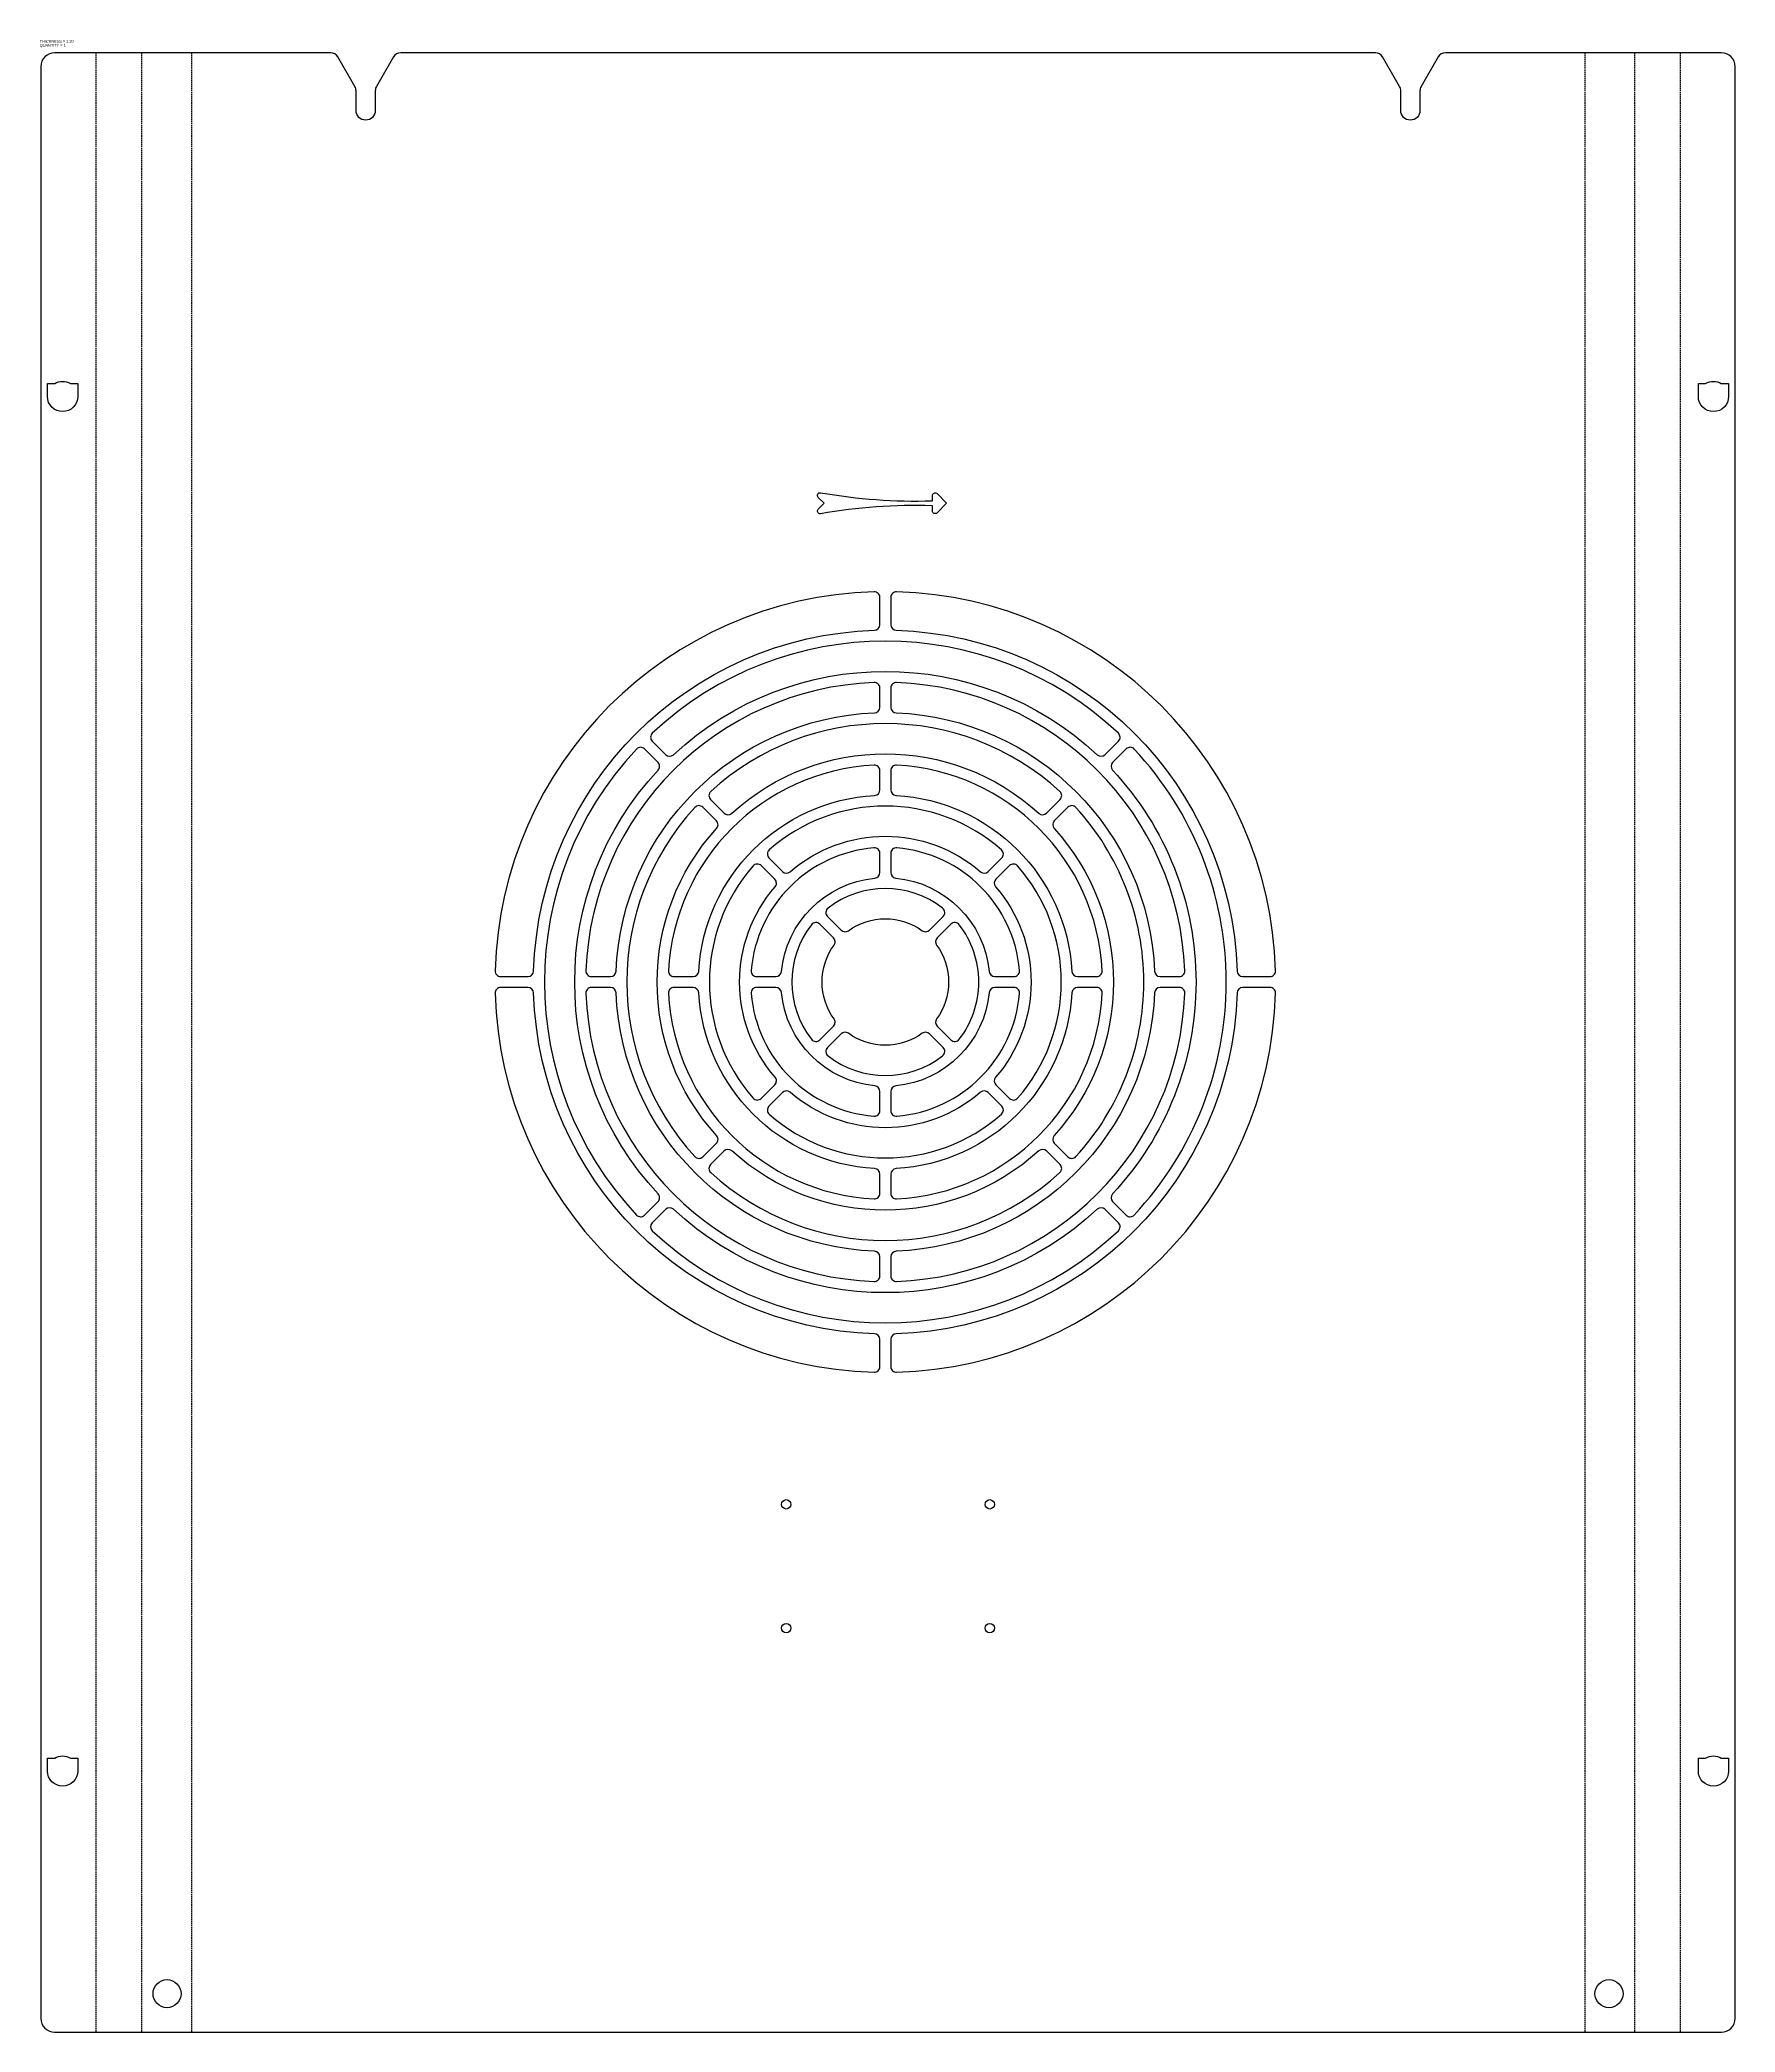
# Model space of a CAD drawing. Header units: millimetres. Extents: x -562 to 55, y -720 to 5.
import ezdxf
from ezdxf.enums import TextEntityAlignment as Align

# ---------------------------------------------------------------- set-up
doc = ezdxf.new("R2010")
doc.units = ezdxf.units.MM
doc.linetypes.add('DASHED', pattern=[0.75, 0.5, -0.25])
for name, color, linetype in [('bend', 4, 'DASHED'), ('cut', 7, 'CONTINUOUS'), ('description', 7, 'CONTINUOUS')]:
    doc.layers.add(name, color=color, linetype=linetype)
doc.styles.get("Standard").update_dxf_attribs({"font": 'arial.ttf'})

msp = doc.modelspace()

# ---------------------------------------------------------------- linework, layer by layer
at = {"layer": 'bend'}
for p, q in [((-541.46689, 0), (-541.46689, -720)), ((-524.87003, 0), (-524.87003, -720)), ((-506.787747, 0), (-506.787747, -720)), ((0.042035, 0), (0.042035, -720)), ((18.124318, 0), (18.124318, -720)), ((34.721178, 0), (34.721178, -720))]:
    msp.add_line(p, q, dxfattribs=at)
at = {"layer": 'cut'}
for points in [[(-561.508926, -715, 0.4142135624), (-556.508926, -720), (-543.508926, -720), (-539.424855, -720), (-526.912065, -720), (-522.827995, -720), (-508.829783, -720), (-504.745712, -720), (-2, -720), (2.08407, -720), (16.082283, -720), (20.166353, -720), (32.679143, -720), (36.763214, -720), (49.763214, -720, 0.4142135624), (54.763214, -715), (54.763214, -5, 0.4142135624), (49.763214, 0), (36.763214, 0), (32.679143, 0), (20.166353, 0), (16.082283, 0), (2.08407, 0), (-2, 0), (-50.640805, 0, 0.2679491924), (-53.238881, -1.5), (-59.470932, -12.294229, 0.1316524976), (-59.872856, -13.794229), (-59.872856, -21, -1), (-66.872856, -21), (-66.872856, -13.794229, 0.1316524976), (-67.27478, -12.294229), (-73.506831, -1.5, 0.2679491924), (-76.104907, 0), (-430.640805, 0, 0.2679491924), (-433.238881, -1.5), (-439.470932, -12.294229, 0.1316524976), (-439.872856, -13.794229), (-439.872856, -21, -1), (-446.872856, -21), (-446.872856, -13.794229, 0.1316524976), (-447.27478, -12.294229), (-453.506831, -1.5, 0.2679491924), (-456.104907, 0), (-504.745712, 0), (-508.829783, 0), (-522.827995, 0), (-526.912065, 0), (-539.424855, 0), (-543.508926, 0), (-556.508926, 0, 0.4142135624), (-561.508926, -5), (-561.508926, -715)], [(-559.122741, -120.307107), (-556.479312, -120.307107, -0.1373850293), (-553.622741, -119.507107, -0.1373850293), (-550.76617, -120.307107), (-548.122741, -120.307107), (-548.122741, -125.007107, -1), (-559.122741, -125.007107), (-559.122741, -120.307107)], [(52.377029, -120.307107), (52.377029, -125.007107, -1), (41.377029, -125.007107), (41.377029, -120.307107), (44.020458, -120.307107, -0.1373850293), (46.877029, -119.507107, -0.1373850293), (49.7336, -120.307107), (52.377029, -120.307107)], [(-232.045838, -163.833949), (-235.545838, -167.333949, -0.6681786379), (-237.252944, -166.626842), (-237.252944, -164.726842, 0.051056524), (-277.887151, -167.647315, -0.7329383988), (-278.767158, -165.955269), (-276.645838, -163.833949), (-278.767158, -161.712628, -0.7329383988), (-277.887151, -160.020582, 0.051056524), (-237.252944, -162.941055), (-237.252944, -161.041055, -0.6681786379), (-235.545838, -160.333949), (-232.045838, -163.833949)], [(-384.284285, -336, 0.4052284967), (-382.285232, -334.061538, -0.3962992823), (-258.284299, -210.060606, 0.4052284967), (-256.345838, -208.061553), (-256.345838, -198.057155, 0.4226080617), (-258.402981, -196.057971, 0.3975718845), (-396.287867, -333.942857, 0.4226080617), (-394.288683, -336), (-384.284285, -336)], [(-252.345838, -208.061553, 0.4052284967), (-250.407376, -210.060606, -0.3962992823), (-126.406444, -334.061538, 0.4052284967), (-124.407391, -336), (-114.402992, -336, 0.4142135624), (-112.402992, -334, 0.0071439508), (-112.403809, -333.942857, 0.3975718845), (-250.288695, -196.057971, 0.4226080617), (-252.345838, -198.057155), (-252.345838, -208.061553)], [(-339.105143, -247.491105, 0.4238512838), (-339.152271, -250.365139), (-334.199699, -255.317712, 0.404060239), (-331.421318, -255.366046, -0.3939780307), (-177.270358, -255.366046, 0.404060239), (-174.491976, -255.317712), (-169.539404, -250.365139, 0.1989123674), (-168.953618, -248.950926, 0.2074490408), (-169.586532, -247.491105, 0.3951318921), (-339.105143, -247.491105)], [(-363.269647, -333.925234, 0.4252082859), (-361.271045, -336), (-354.265806, -336, 0.4025426732), (-352.267406, -334.08, -0.390965396), (-258.265838, -240.078431, 0.4025426732), (-256.345838, -238.080032), (-256.345838, -231.074792, 0.4252082859), (-258.420604, -229.07619, 0.3924757078), (-363.269647, -333.925234)], [(-250.271071, -229.07619, 0.4252082859), (-252.345838, -231.074792), (-252.345838, -238.080032, 0.4025426732), (-250.425838, -240.078431, -0.390965396), (-156.424269, -334.08, 0.4025426732), (-154.42587, -336), (-147.42063, -336, 0.4142135624), (-145.42063, -334, 0.0093482449), (-145.422028, -333.925234, 0.3924757078), (-250.271071, -229.07619)], [(-317.861106, -268.704902, 0.4270102027), (-317.923931, -271.593479), (-312.969112, -276.548298, 0.4004915198), (-310.208803, -276.613283, -0.3868982314), (-198.482872, -276.613283, 0.4004915198), (-195.722563, -276.548298), (-190.767744, -271.593479, 0.1989123674), (-190.181958, -270.179266, 0.2102405089), (-190.830569, -268.704902, 0.3889600455), (-317.861106, -268.704902)], [(-344.854733, -422.759306, 0.4238512838), (-341.980698, -422.806434), (-337.028126, -417.853861, 0.1989123674), (-336.44234, -416.439648, 0.189886226), (-336.979792, -415.07548, -0.3939780307), (-336.979792, -260.92452, 0.189886226), (-336.44234, -259.560352, 0.1989123674), (-337.028126, -258.146139), (-341.980698, -253.193566, 0.4238512838), (-344.854733, -253.240694, 0.3951318921), (-344.854733, -422.759306)], [(-171.663549, -258.146139, 0.404060239), (-171.711883, -260.92452, -0.189886226), (-141.345838, -338, -0.189886226), (-171.711883, -415.07548, 0.404060239), (-171.663549, -417.853861), (-166.710977, -422.806434, 0.4238512838), (-163.836942, -422.759306, 0.1904034911), (-130.345838, -338, 0.1904034911), (-163.836942, -253.240694, 0.4238512838), (-166.710977, -253.193566), (-171.663549, -258.146139)], [(-333.239171, -333.896104, 0.4295188779), (-331.241871, -336), (-324.231459, -336, 0.3975651195), (-322.234726, -334.114286, -0.381104833), (-258.231552, -270.111111, 0.3975651195), (-256.345838, -268.114379), (-256.345838, -261.103966, 0.4295188779), (-258.449734, -259.106667, 0.3840868861), (-333.239171, -333.896104)], [(-250.241942, -259.106667, 0.4295188779), (-252.345838, -261.103966), (-252.345838, -268.114379, 0.3975651195), (-250.460123, -270.111111, -0.381104833), (-186.456949, -334.114286, 0.3975651195), (-184.460217, -336), (-177.449804, -336, 0.4142135624), (-175.449804, -334, 0.0129935924), (-175.452504, -333.896104, 0.3840868861), (-250.241942, -259.106667)], [(-323.640936, -401.515269, 0.4270102027), (-320.752358, -401.578094), (-315.79754, -396.623275, 0.1989123674), (-315.211753, -395.209061, 0.1867056715), (-315.732555, -393.862966, -0.3868982314), (-315.732555, -282.137034, 0.1867056715), (-315.211753, -280.790939, 0.1989123674), (-315.79754, -279.376725), (-320.752358, -274.421906, 0.4270102027), (-323.640936, -274.484731, 0.3889600455), (-323.640936, -401.515269)], [(-296.586724, -289.91978, 0.4332519671), (-296.68091, -292.836501), (-291.719509, -297.797902, 0.3930506007), (-288.997679, -297.897009, -0.3721882661), (-219.693997, -297.897009, 0.3930506007), (-216.972167, -297.797902), (-212.010766, -292.836501, 0.1989123674), (-211.424979, -291.422287, 0.2157467251), (-212.104951, -289.91978, 0.3768808305), (-296.586724, -289.91978)], [(-192.894136, -279.376725, 0.4004915198), (-192.95912, -282.137034, -0.1867056715), (-171.345838, -338, -0.1867056715), (-192.95912, -393.862966, 0.4004915198), (-192.894136, -396.623275), (-187.939317, -401.578094, 0.4270102027), (-185.05074, -401.515269, 0.1876331224), (-160.345838, -338, 0.1876331224), (-185.05074, -274.484731, 0.4270102027), (-187.939317, -274.421906), (-192.894136, -279.376725)], [(-303.168059, -333.829787, 0.4393968548), (-301.175316, -336), (-294.145335, -336, 0.3851703882), (-292.15536, -334.2, -0.3566822416), (-258.145838, -300.190477, 0.3851703882), (-256.345838, -298.200503), (-256.345838, -291.170522, 0.4393968548), (-258.51605, -289.177778, 0.3651354232), (-303.168059, -333.829787)], [(-250.175625, -289.177778, 0.4393968548), (-252.345838, -291.170522), (-252.345838, -298.200503, 0.3851703882), (-250.545838, -300.190477, -0.3566822416), (-216.536315, -334.2, 0.3851703882), (-214.54634, -336), (-207.51636, -336, 0.4142135624), (-205.51636, -334, 0.0213055874), (-205.523616, -333.829787, 0.3651354232), (-250.175625, -289.177778)], [(-302.426057, -380.240886, 0.4332519671), (-299.509337, -380.335072), (-294.547936, -375.373671, 0.1989123674), (-293.96215, -373.959458, 0.1800606212), (-294.448829, -372.651841, -0.3721882661), (-294.448829, -303.348159, 0.1800606212), (-293.96215, -302.040542, 0.1989123674), (-294.547936, -300.626329), (-299.509337, -295.664928, 0.4332519671), (-302.426057, -295.759114, 0.3768808305), (-302.426057, -380.240886)], [(-214.143739, -300.626329, 0.3930506007), (-214.242846, -303.348159, -0.1800606212), (-201.345838, -338, -0.1800606212), (-214.242846, -372.651841, 0.3930506007), (-214.143739, -375.373671), (-209.182338, -380.335072, 0.4332519671), (-206.265618, -380.240886, 0.1821857663), (-190.345838, -338, 0.1821857663), (-206.265618, -295.759114, 0.4332519671), (-209.182338, -295.664928), (-214.143739, -300.626329)], [(-275.1937, -311.14173, 0.4514162296), (-275.381568, -314.135842), (-270.381552, -319.135858, 0.3678941968), (-267.797619, -319.343913, -0.3229247415), (-240.894057, -319.343913, 0.3678941968), (-238.310123, -319.135858), (-233.310107, -314.135842, 0.1989123674), (-232.72432, -312.721629, 0.2316990761), (-233.497976, -311.14173, 0.3425641599), (-275.1937, -311.14173)], [(-281.204107, -358.847862, 0.4514162296), (-278.209996, -359.035731), (-273.20998, -354.035715, 0.1989123674), (-272.624193, -352.621501, 0.1574591711), (-273.001925, -351.451781, -0.3229247415), (-273.001925, -324.548219, 0.1574591711), (-272.624193, -323.378499, 0.1989123674), (-273.20998, -321.964285), (-278.209996, -316.964269, 0.4514162296), (-281.204107, -317.152138, 0.3425641599), (-281.204107, -358.847862)], [(-235.481696, -321.964285, 0.3678941968), (-235.689751, -324.548219, -0.1574591711), (-231.345838, -338, -0.1574591711), (-235.689751, -351.451781, 0.3678941968), (-235.481696, -354.035715), (-230.48168, -359.035731, 0.4514162296), (-227.487568, -358.847862, 0.1665319337), (-220.345838, -338, 0.1665319337), (-227.487568, -317.152138, 0.4514162296), (-230.48168, -316.964269), (-235.481696, -321.964285)], [(-256.345838, -467.938447, 0.4052284967), (-258.284299, -465.939394, -0.3962992823), (-382.285232, -341.938462, 0.4052284967), (-384.284285, -340), (-394.288683, -340, 0.4226080617), (-396.287867, -342.057143, 0.3975718845), (-258.402981, -479.942029, 0.4226080617), (-256.345838, -477.942845), (-256.345838, -467.938447)], [(-258.420604, -446.92381, 0.4252082859), (-256.345838, -444.925208), (-256.345838, -437.919968, 0.4025426732), (-258.265838, -435.921569, -0.390965396), (-352.267406, -341.92, 0.4025426732), (-354.265806, -340), (-361.271045, -340, 0.4252082859), (-363.269647, -342.074766, 0.3924757078), (-258.420604, -446.92381)], [(-258.449734, -416.893333, 0.4295188779), (-256.345838, -414.896034), (-256.345838, -407.885621, 0.3975651195), (-258.231552, -405.888889, -0.381104833), (-322.234726, -341.885714, 0.3975651195), (-324.231459, -340), (-331.241871, -340, 0.4295188779), (-333.239171, -342.103896, 0.3840868861), (-258.449734, -416.893333)], [(-258.51605, -386.822222, 0.4393968548), (-256.345838, -384.829478), (-256.345838, -377.799497, 0.3851703882), (-258.145838, -375.809523, -0.3566822416), (-292.15536, -341.8, 0.3851703882), (-294.145335, -340), (-301.175316, -340, 0.4393968548), (-303.168059, -342.170213, 0.3651354232), (-258.51605, -386.822222)], [(-124.407391, -340, 0.4052284967), (-126.406444, -341.938462, -0.3962992823), (-250.407376, -465.939394, 0.4052284967), (-252.345838, -467.938447), (-252.345838, -477.942845, 0.4226080617), (-250.288695, -479.942029, 0.3975718845), (-112.403809, -342.057143, 0.0071439508), (-112.402992, -342, 0.4142135624), (-114.402992, -340), (-124.407391, -340)], [(-175.452504, -342.103896, 0.0129935924), (-175.449804, -342, 0.4142135624), (-177.449804, -340), (-184.460217, -340, 0.3975651195), (-186.456949, -341.885714, -0.381104833), (-250.460123, -405.888889, 0.3975651195), (-252.345838, -407.885621), (-252.345838, -414.896034, 0.4295188779), (-250.241942, -416.893333, 0.3840868861), (-175.452504, -342.103896)], [(-205.523616, -342.170213, 0.0213055874), (-205.51636, -342, 0.4142135624), (-207.51636, -340), (-214.54634, -340, 0.3851703882), (-216.536315, -341.8, -0.3566822416), (-250.545838, -375.809523, 0.3851703882), (-252.345838, -377.799497), (-252.345838, -384.829478, 0.4393968548), (-250.175625, -386.822222, 0.3651354232), (-205.523616, -342.170213)], [(-145.422028, -342.074766, 0.0093482449), (-145.42063, -342, 0.4142135624), (-147.42063, -340), (-154.42587, -340, 0.4025426732), (-156.424269, -341.92, -0.390965396), (-250.425838, -435.921569, 0.4025426732), (-252.345838, -437.919968), (-252.345838, -444.925208, 0.4252082859), (-250.271071, -446.92381, 0.3924757078), (-145.422028, -342.074766)], [(-233.497976, -364.85827, 0.2316990761), (-232.72432, -363.278371, 0.1989123674), (-233.310107, -361.864158), (-238.310123, -356.864142, 0.3678941968), (-240.894057, -356.656087, -0.3229247415), (-267.797619, -356.656087, 0.3678941968), (-270.381552, -356.864142), (-275.381568, -361.864158, 0.4514162296), (-275.1937, -364.85827, 0.3425641599), (-233.497976, -364.85827)], [(-212.104951, -386.08022, 0.2157467251), (-211.424979, -384.577713, 0.1989123674), (-212.010766, -383.163499), (-216.972167, -378.202098, 0.3930506007), (-219.693997, -378.102991, -0.3721882661), (-288.997679, -378.102991, 0.3930506007), (-291.719509, -378.202098), (-296.68091, -383.163499, 0.4332519671), (-296.586724, -386.08022, 0.3768808305), (-212.104951, -386.08022)], [(-190.830569, -407.295098, 0.2102405089), (-190.181958, -405.820734, 0.1989123674), (-190.767744, -404.406521), (-195.722563, -399.451702, 0.4004915198), (-198.482872, -399.386717, -0.3868982314), (-310.208803, -399.386717, 0.4004915198), (-312.969112, -399.451702), (-317.923931, -404.406521, 0.4270102027), (-317.861106, -407.295098, 0.3889600455), (-190.830569, -407.295098)], [(-169.586532, -428.508895, 0.2074490408), (-168.953618, -427.049074, 0.1989123674), (-169.539404, -425.634861), (-174.491976, -420.682288, 0.404060239), (-177.270358, -420.633954, -0.3939780307), (-331.421318, -420.633954, 0.404060239), (-334.199699, -420.682288), (-339.152271, -425.634861, 0.4238512838), (-339.105143, -428.508895, 0.3951318921), (-169.586532, -428.508895)], [(-559.122741, -620.307107), (-556.479312, -620.307107, -0.1373850293), (-553.622741, -619.507107, -0.1373850293), (-550.76617, -620.307107), (-548.122741, -620.307107), (-548.122741, -625.007107, -1), (-559.122741, -625.007107), (-559.122741, -620.307107)], [(44.020458, -620.307107, -0.1373850293), (46.877029, -619.507107, -0.1373850293), (49.7336, -620.307107), (52.377029, -620.307107), (52.377029, -625.007107, -1), (41.377029, -625.007107), (41.377029, -620.307107), (44.020458, -620.307107)]]:
    msp.add_lwpolyline(points, format="xyb", close=True, dxfattribs=at)
for centre, radius in [((-290.372856, -528), 1.7), ((-216.372856, -528), 1.7), ((-290.372856, -573), 1.7), ((-216.372856, -573), 1.7), ((-515.629783, -706), 5.1), ((8.88407, -706), 5.1)]:
    msp.add_circle(centre, radius, dxfattribs=at)

# ---------------------------------------------------------------- texts
at = {"layer": 'description'}
for s, p in [('THICKNESS = 1.20', (-561.920887, 3.411961)), ('QUANTITY = 1', (-561.920887, 1.911961))]:
    msp.add_text(s, height=1, dxfattribs=at).set_placement(p, align=Align.BOTTOM_LEFT)

doc.saveas('drawing.dxf')
